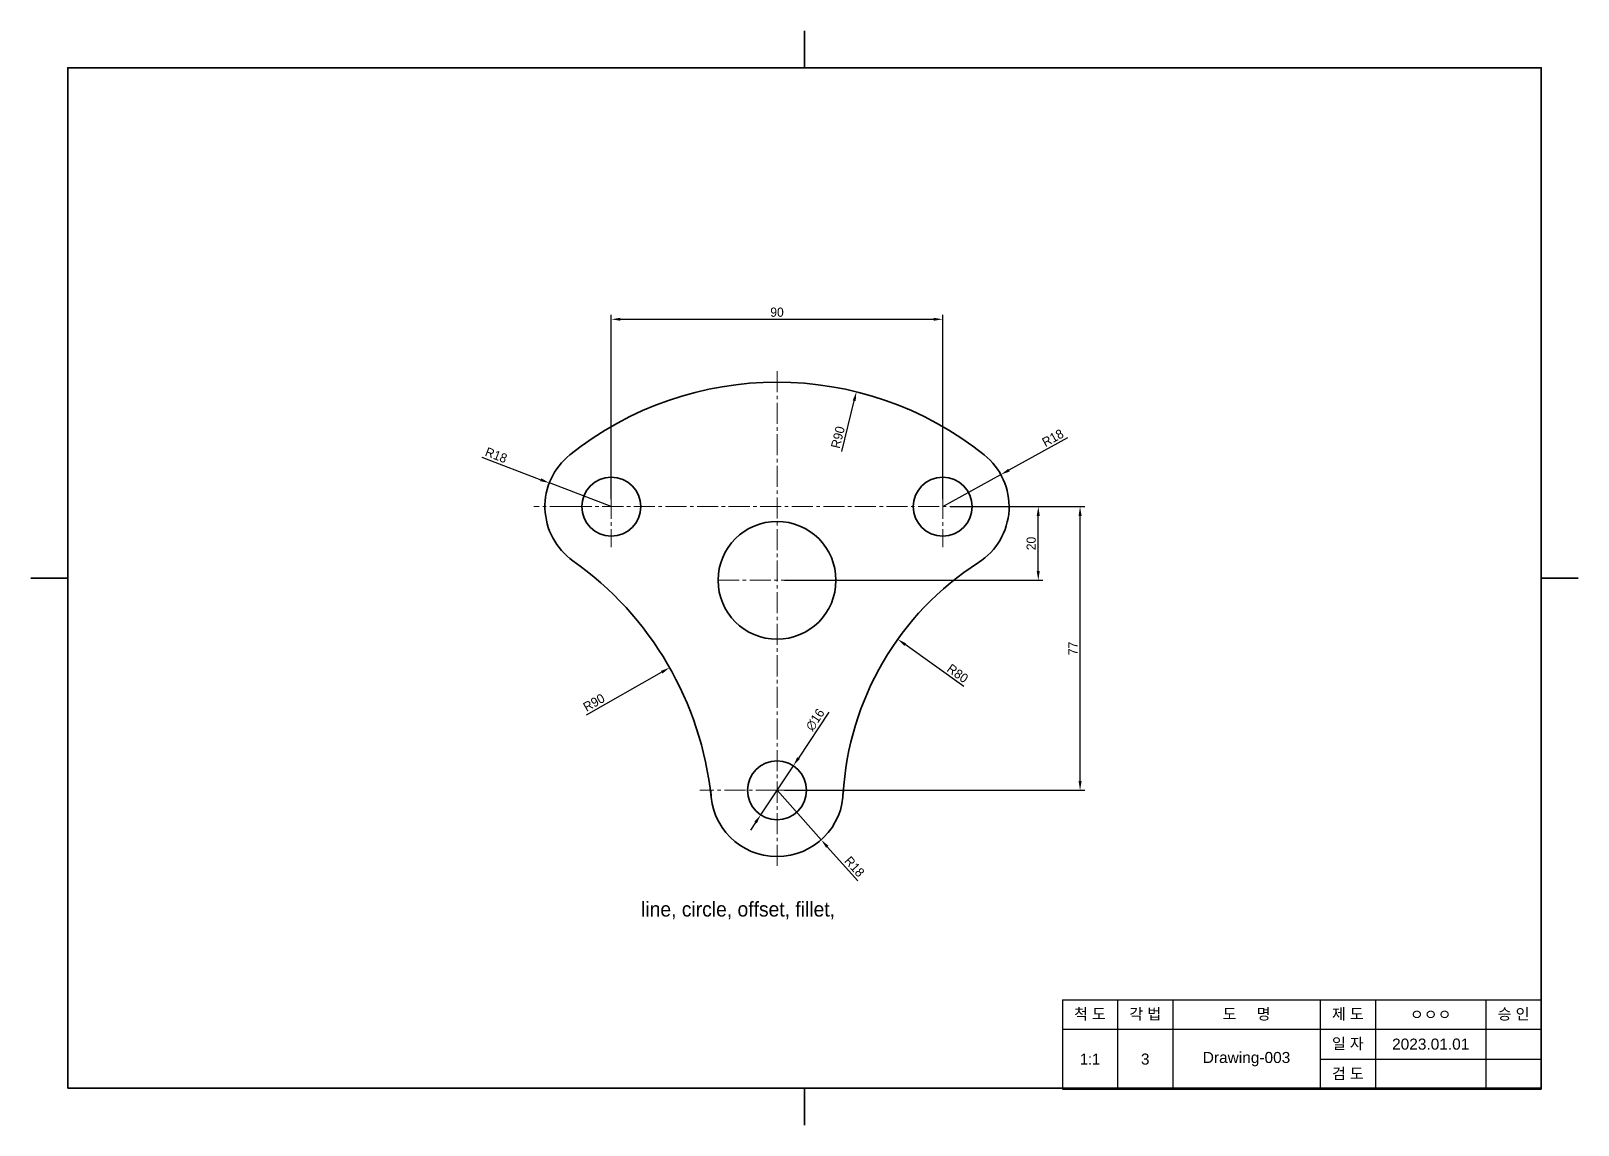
# Model space of a CAD drawing. Header units: millimetres. Extents: x 0 to 5010, y 0 to 6417.
# Drawn here: x 500 to 920, y 0 to 297 of the extents above; entities that cross this region are included whole.
import ezdxf

# ---------------------------------------------------------------- set-up
doc = ezdxf.new("R2010")
doc.units = ezdxf.units.MM
doc.header["$LTSCALE"] = 0.3
doc.linetypes.add('CENTER2', pattern=[28.575, 19.05, -3.175, 3.175, -3.175])
doc.layers.get('0').update_dxf_attribs({"color": 2})
doc.layers.get('Defpoints').update_dxf_attribs({"color": 6})
for name, color, linetype, lineweight, plot in [('1_윤곽선', 4, 'Continuous', 35, False), ('2_외형선', 7, 'Continuous', 35, False), ('4_중심선', 1, 'CENTER2', 18, False), ('6_가는실선', 3, 'Continuous', 18, False)]:
    doc.layers.add(name, color=color, linetype=linetype, lineweight=lineweight, plot=plot)
doc.styles.get("Standard").update_dxf_attribs({"font": ''})
doc.styles.add('주석', font='arial.ttf')
doc.styles.get('Standard').set_extended_font_data('Gulim')
doc.dimstyles.new('ISO-25', dxfattribs={"dimtxt": 2.5, "dimasz": 2.5, "dimexe": 1.25, "dimexo": 0.625, "dimtad": 1, "dimtxsty": 'Standard', "dimcen": 2.5, "dimadec": 0, "dimazin": 0, "dimtfac": 1, "dimtmove": 0, "dimatfit": 3, "dimfxl": 1, "dimtfill": 1, "dimarcsym": 0})

msp = doc.modelspace()

# ---------------------------------------------------------------- texts
at = {"layer": '6_가는실선', "insert": (665.648, 60.599), "char_height": 4, "attachment_point": 1}
msp.add_mtext_dynamic_manual_height_columns('line, circle, offset, fillet, ', width=94.50896, gutter_width=12.5, heights=[0], dxfattribs=at)

# ---------------------------------------------------------------- blocks, each defined once
blk = doc.blocks.new('*D145')
at = {"layer": '6_가는실선', "color": 0, "lineweight": -2, "transparency": 16777216}
for p, q in [((657.54, 169.87), (657.54, 219.98)), ((660.04, 218.73), (745.04, 218.73)), ((747.54, 169.87), (747.54, 219.98))]:
    blk.add_line(p, q, dxfattribs=at)
at = {"layer": '6_가는실선', "color": 0, "transparency": 16777216}
for points in [[(660.04, 219.15), (660.04, 218.32), (657.54, 218.73)], [(745.04, 219.15), (745.04, 218.32), (747.54, 218.73)]]:
    blk.add_solid(points, dxfattribs=at)
at = {"layer": 'Defpoints', "color": 0, "transparency": 16777216}
for p in [(747.54, 218.73), (657.54, 167.87), (747.54, 167.87)]:
    blk.add_point(p, dxfattribs=at)
at = {"layer": '6_가는실선', "color": 0, "transparency": 16777216, "insert": (702.54, 220.64), "char_height": 2.5, "attachment_point": 5, "bg_fill": 3, "box_fill_scale": 1.1, "bg_fill_color": 256, "bg_fill_true_color": 13158600, "bg_fill_transparency": 0}
blk.add_mtext('90', dxfattribs=at)
blk = doc.blocks.new('*D146')
at = {"layer": '6_가는실선', "color": 0, "lineweight": -2, "transparency": 16777216}
for p, q in [((749.54, 167.87), (786.06, 167.87)), ((784.81, 93.37), (784.81, 165.37)), ((704.54, 90.87), (786.06, 90.87))]:
    blk.add_line(p, q, dxfattribs=at)
at = {"layer": '6_가는실선', "color": 0, "transparency": 16777216}
for points in [[(784.4, 165.37), (785.23, 165.37), (784.81, 167.87)], [(784.4, 93.37), (785.23, 93.37), (784.81, 90.87)]]:
    blk.add_solid(points, dxfattribs=at)
at = {"layer": 'Defpoints', "color": 0, "transparency": 16777216}
for p in [(747.54, 167.87), (784.81, 167.87), (702.54, 90.87)]:
    blk.add_point(p, dxfattribs=at)
at = {"layer": '6_가는실선', "color": 0, "transparency": 16777216, "insert": (782.91, 129.37), "char_height": 2.5, "attachment_point": 5, "rotation": 90, "bg_fill": 3, "box_fill_scale": 1.1, "bg_fill_color": 256, "bg_fill_true_color": 13158600, "bg_fill_transparency": 0}
blk.add_mtext('77', dxfattribs=at)
blk = doc.blocks.new('*D147')
at = {"layer": '6_가는실선', "color": 0, "lineweight": -2, "transparency": 16777216}
for p, q in [((749.54, 167.87), (774.71, 167.87)), ((773.46, 150.37), (773.46, 165.37)), ((704.54, 147.87), (774.71, 147.87))]:
    blk.add_line(p, q, dxfattribs=at)
at = {"layer": '6_가는실선', "color": 0, "transparency": 16777216}
for points in [[(773.04, 165.37), (773.87, 165.37), (773.46, 167.87)], [(773.04, 150.37), (773.87, 150.37), (773.46, 147.87)]]:
    blk.add_solid(points, dxfattribs=at)
at = {"layer": 'Defpoints', "color": 0, "transparency": 16777216}
for p in [(747.54, 167.87), (773.46, 167.87), (702.54, 147.87)]:
    blk.add_point(p, dxfattribs=at)
at = {"layer": '6_가는실선', "color": 0, "transparency": 16777216, "insert": (771.55, 157.87), "char_height": 2.5, "attachment_point": 5, "rotation": 90, "bg_fill": 3, "box_fill_scale": 1.1, "bg_fill_color": 256, "bg_fill_true_color": 13158600, "bg_fill_transparency": 0}
blk.add_mtext('20', dxfattribs=at)
blk = doc.blocks.new('*D148')
at = {"layer": '6_가는실선', "color": 0, "lineweight": -2, "transparency": 16777216}
blk.add_line((650.78, 111.32), (671.22, 122.92), dxfattribs=at)
at = {"layer": '6_가는실선', "color": 0, "transparency": 16777216}
blk.add_solid([(671.01, 123.28), (671.42, 122.56), (673.39, 124.16)], dxfattribs=at)
at = {"layer": 'Defpoints', "color": 0, "transparency": 16777216}
for p in [(673.39, 124.16), (595.12, 79.74)]:
    blk.add_point(p, dxfattribs=at)
at = {"layer": '6_가는실선', "color": 0, "transparency": 16777216, "insert": (652.84, 114.69), "char_height": 2.5, "attachment_point": 5, "rotation": 29.5746, "bg_fill": 3, "box_fill_scale": 1.1, "bg_fill_color": 256, "bg_fill_true_color": 13158600, "bg_fill_transparency": 0}
blk.add_mtext('R90', dxfattribs=at)
blk = doc.blocks.new('*D149')
at = {"layer": '6_가는실선', "color": 0, "lineweight": -2, "transparency": 16777216}
blk.add_line((753.28, 119.03), (737.35, 130.42), dxfattribs=at)
at = {"layer": '6_가는실선', "color": 0, "transparency": 16777216}
blk.add_solid([(737.59, 130.76), (737.11, 130.08), (735.32, 131.87)], dxfattribs=at)
at = {"layer": 'Defpoints', "color": 0, "transparency": 16777216}
for p in [(735.32, 131.87), (800.39, 85.34)]:
    blk.add_point(p, dxfattribs=at)
at = {"layer": '6_가는실선', "color": 0, "transparency": 16777216, "insert": (751.58, 122.59), "char_height": 2.5, "attachment_point": 5, "rotation": 324.4276, "bg_fill": 3, "box_fill_scale": 1.1, "bg_fill_color": 256, "bg_fill_true_color": 13158600, "bg_fill_transparency": 0}
blk.add_mtext('R80', dxfattribs=at)
blk = doc.blocks.new('*D150')
at = {"layer": '6_가는실선', "color": 0, "lineweight": -2, "transparency": 16777216}
blk.add_line((720.1, 182.88), (723.49, 196.62), dxfattribs=at)
at = {"layer": '6_가는실선', "color": 0, "transparency": 16777216}
blk.add_solid([(723.08, 196.72), (723.89, 196.52), (724.09, 199.05)], dxfattribs=at)
at = {"layer": 'Defpoints', "color": 0, "transparency": 16777216}
for p in [(724.09, 199.05), (702.54, 111.66)]:
    blk.add_point(p, dxfattribs=at)
at = {"layer": '6_가는실선', "color": 0, "transparency": 16777216, "insert": (719.07, 186.69), "char_height": 2.5, "attachment_point": 5, "rotation": 76.1496, "bg_fill": 3, "box_fill_scale": 1.1, "bg_fill_color": 256, "bg_fill_true_color": 13158600, "bg_fill_transparency": 0}
blk.add_mtext('R90', dxfattribs=at)
blk = doc.blocks.new('*D151')
at = {"layer": '6_가는실선', "color": 0, "lineweight": -2, "transparency": 16777216}
for p, q in [((622.38, 181.3), (638.39, 175.18)), ((657.54, 167.87), (640.73, 174.29))]:
    blk.add_line(p, q, dxfattribs=at)
at = {"layer": '6_가는실선', "color": 0, "transparency": 16777216}
blk.add_solid([(638.54, 175.57), (638.24, 174.79), (640.73, 174.29)], dxfattribs=at)
at = {"layer": 'Defpoints', "color": 0, "transparency": 16777216}
for p in [(640.73, 174.29), (657.54, 167.87)]:
    blk.add_point(p, dxfattribs=at)
at = {"layer": '6_가는실선', "color": 0, "transparency": 16777216, "insert": (626.3, 181.84), "char_height": 2.5, "attachment_point": 5, "rotation": 339.0973, "bg_fill": 3, "box_fill_scale": 1.1, "bg_fill_color": 256, "bg_fill_true_color": 13158600, "bg_fill_transparency": 0}
blk.add_mtext('R18', dxfattribs=at)
blk = doc.blocks.new('*D152')
at = {"layer": '6_가는실선', "color": 0, "lineweight": -2, "transparency": 16777216}
for p, q in [((781.39, 186.53), (765.49, 177.76)), ((747.54, 167.87), (763.31, 176.56))]:
    blk.add_line(p, q, dxfattribs=at)
at = {"layer": '6_가는실선', "color": 0, "transparency": 16777216}
blk.add_solid([(765.29, 178.13), (765.7, 177.4), (763.31, 176.56)], dxfattribs=at)
at = {"layer": 'Defpoints', "color": 0, "transparency": 16777216}
for p in [(763.31, 176.56), (747.54, 167.87)]:
    blk.add_point(p, dxfattribs=at)
at = {"layer": '6_가는실선', "color": 0, "transparency": 16777216, "insert": (777.42, 186.52), "char_height": 2.5, "attachment_point": 5, "rotation": 28.8667, "bg_fill": 3, "box_fill_scale": 1.1, "bg_fill_color": 256, "bg_fill_true_color": 13158600, "bg_fill_transparency": 0}
blk.add_mtext('R18', dxfattribs=at)
blk = doc.blocks.new('*D153')
at = {"layer": '6_가는실선', "color": 0, "lineweight": -2, "transparency": 16777216}
for p, q in [((702.54, 90.87), (714.52, 77.43)), ((724.45, 66.28), (716.18, 75.56))]:
    blk.add_line(p, q, dxfattribs=at)
at = {"layer": '6_가는실선', "color": 0, "transparency": 16777216}
blk.add_solid([(716.49, 75.84), (715.87, 75.29), (714.52, 77.43)], dxfattribs=at)
at = {"layer": 'Defpoints', "color": 0, "transparency": 16777216}
for p in [(702.54, 90.87), (714.52, 77.43)]:
    blk.add_point(p, dxfattribs=at)
at = {"layer": '6_가는실선', "color": 0, "transparency": 16777216, "insert": (723.57, 70.15), "char_height": 2.5, "attachment_point": 5, "rotation": 311.7091, "bg_fill": 3, "box_fill_scale": 1.1, "bg_fill_color": 256, "bg_fill_true_color": 13158600, "bg_fill_transparency": 0}
blk.add_mtext('R18', dxfattribs=at)
blk = doc.blocks.new('*D154')
at = {"layer": '6_가는실선', "color": 0, "lineweight": -2, "transparency": 16777216}
for p, q in [((716.62, 112.04), (708.36, 99.61)), ((698.11, 84.21), (706.97, 97.53)), ((696.73, 82.12), (695.34, 80.04))]:
    blk.add_line(p, q, dxfattribs=at)
at = {"layer": '6_가는실선', "color": 0, "transparency": 16777216}
for points in [[(708.01, 99.84), (708.7, 99.38), (706.97, 97.53)], [(696.38, 82.35), (697.07, 81.89), (698.11, 84.21)]]:
    blk.add_solid(points, dxfattribs=at)
at = {"layer": 'Defpoints', "color": 0, "transparency": 16777216}
for p in [(706.97, 97.53), (698.11, 84.21)]:
    blk.add_point(p, dxfattribs=at)
at = {"layer": '6_가는실선', "color": 0, "transparency": 16777216, "insert": (712.91, 110.02), "char_height": 2.5, "attachment_point": 5, "rotation": 56.3745, "bg_fill": 3, "box_fill_scale": 1.1, "bg_fill_color": 256, "bg_fill_true_color": 13158600, "bg_fill_transparency": 0}
blk.add_mtext('∅16', dxfattribs=at)
blk = doc.blocks.new('*T203')
at = {"layer": '1_윤곽선', "color": 7, "linetype": 'ByBlock', "lineweight": 25, "transparency": 16777216}
for p, q in [((0, 0), (130, 0)), ((0, 0), (0, -24.22)), ((130, 0), (130, -24.22)), ((0, -24.22), (130, -24.22))]:
    blk.add_line(p, q, dxfattribs=at)
at = {"layer": '1_윤곽선', "color": 3, "linetype": 'ByBlock', "lineweight": 25, "transparency": 16777216}
for p, q in [((15, 0), (15, -24.22)), ((30, 0), (30, -24.22)), ((70, 0), (70, -24.22)), ((85, 0), (85, -24.22)), ((115, 0), (115, -24.22)), ((0, -8), (130, -8)), ((70, -16.11), (130, -16.11))]:
    blk.add_line(p, q, dxfattribs=at)
at = {"layer": '1_윤곽선', "color": 2, "transparency": 16777216, "char_height": 3, "attachment_point": 5, "style": '주석'}
for s, insert, width in [('{\\fGulim|b0|i0|c129|p50;척 도}', (7.5, -4), 12), ('{\\fGulim|b0|i0|c129|p50;각 법}', (22.5, -4), 12), ('{\\fGulim|b0|i0|c129|p50;도     명}', (50, -4), 37), ('{\\fGulim|b0|i0|c129|p50;제 도}', (77.5, -4), 12), ('{\\fGulim|b0|i0|c129|p50;ㅇㅇㅇ}', (100, -4), 27), ('{\\fGulim|b0|i0|c129|p50;승 인}', (122.5, -4), 12), ('{\\fGulim|b0|i0|c129|p50;일 자}', (77.5, -12.05), 12), ('2023.01.01', (100, -12.05), 27), ('{\\fGulim|b0|i0|c129|p50;1:1', (7.5, -16.11), 12), ('3', (22.5, -16.11), 12), ('Drawing-003', (50, -16.11), 37), ('{\\fGulim|b0|i0|c129|p50;검 도}', (77.5, -20.16), 12)]:
    blk.add_mtext(s, dxfattribs=dict(at, insert=insert, width=width))

# ---------------------------------------------------------------- linework, layer by layer
at = {"layer": '1_윤곽선'}
for p, q in [((710, 297), (710, 287)), ((510, 148.5), (500, 148.5)), ((920, 148.5), (910, 148.5)), ((710, 10), (710, 0))]:
    msp.add_line(p, q, dxfattribs=at)
msp.add_lwpolyline([(510, 10), (910, 10), (910, 287), (510, 287)], close=True, dxfattribs=at)
at = {"layer": '2_외형선'}
for centre, radius in [((657.542, 167.867), 8), ((747.542, 167.867), 8), ((702.542, 147.867), 16), ((702.542, 90.867), 8)]:
    msp.add_circle(centre, radius, dxfattribs=at)
for centre, radius, start, end in [((702.542, 111.662), 90, 51.31781, 128.68219), ((657.542, 167.867), 18, 128.68219, 234.68947), ((747.542, 167.867), 18, 302.63068, 51.31781), ((595.117, 79.736), 90, 5.91589, 54.68947), ((800.386, 85.335), 80, 122.63068, 176.76396), ((702.542, 90.867), 18, 180, 0)]:
    msp.add_arc(centre, radius, start, end, dxfattribs=at)
at = {"layer": '4_중심선'}
for p, q in [((702.542, 204.662), (702.542, 69.867)), ((657.542, 178.867), (657.542, 156.867)), ((747.542, 178.867), (747.542, 156.867)), ((646.542, 167.867), (636.542, 167.867)), ((646.542, 167.867), (767.91, 167.867)), ((686.542, 147.867), (718.542, 147.867)), ((702.542, 90.867), (681.542, 90.867)), ((684.426, 90.867), (684.542, 90.867)), ((702.542, 90.867), (723.513, 90.867)), ((720.542, 90.867), (720.577, 90.867))]:
    msp.add_line(p, q, dxfattribs=at)

# ---------------------------------------------------------------- block references
msp.add_blockref('*T203', (780, 34))

msp.set_redraw_order([(e.dxf.handle, doc.entitydb.next_handle()) for e in msp.query("TEXT MTEXT ATTDEF DIMENSION ARC_DIMENSION")])  # texts and dimensions are drawn at this point

# ---------------------------------------------------------------- next in the draw order: dimensions: what is measured, and where the dimension line sits
at = {"layer": '6_가는실선'}
dim = msp.add_linear_dim(base=(747.542, 218.733), p1=(657.542, 167.867), p2=(747.542, 167.867), dimstyle='ISO-25', override={"dimexo": 2}, dxfattribs=at)
dim.commit()
dim.dimension.update_dxf_attribs({"geometry": '*D145', "text_midpoint": (702.542, 220.64)})
dim = msp.add_radius_dim(center=(595.117, 79.736), mpoint=(673.391, 124.156), dimstyle='ISO-25', override={"dimcen": 0}, dxfattribs=at)
dim.commit()
dim.dimension.update_dxf_attribs({"geometry": '*D148', "text_midpoint": (653.78, 113.027), "dimtype": 164})

# ---------------------------------------------------------------- next in the draw order: dimensions: what is measured, and where the dimension line sits
dim = msp.add_radius_dim(center=(657.542, 167.867), mpoint=(640.727, 174.289), dimstyle='ISO-25', dxfattribs=at)
dim.commit()
dim.dimension.update_dxf_attribs({"geometry": '*D151', "text_midpoint": (625.62, 180.059), "dimtype": 164})
dim = msp.add_linear_dim(base=(784.812, 167.867), p1=(702.542, 90.867), p2=(747.542, 167.867), angle=90, dimstyle='ISO-25', override={"dimexo": 2}, dxfattribs=at)
dim.commit()
dim.dimension.update_dxf_attribs({"geometry": '*D146', "text_midpoint": (782.906, 129.367)})

# ---------------------------------------------------------------- next in the draw order: dimensions: what is measured, and where the dimension line sits
dim = msp.add_linear_dim(base=(773.458, 167.867), p1=(702.542, 147.867), p2=(747.542, 167.867), angle=90, dimstyle='ISO-25', override={"dimexo": 2}, dxfattribs=at)
dim.commit()
dim.dimension.update_dxf_attribs({"geometry": '*D147', "text_midpoint": (771.552, 157.867)})
for center, mpoint, picture, middle in [((800.386, 85.335), (735.315, 131.874), '*D149', (750.471, 121.034)), ((702.542, 90.867), (714.518, 77.43), '*D153', (722.144, 68.874))]:
    dim = msp.add_radius_dim(center=center, mpoint=mpoint, dimstyle='ISO-25', dxfattribs=at)
    dim.commit()
    dim.dimension.update_dxf_attribs({"geometry": picture, "text_midpoint": middle, "dimtype": 164})

# ---------------------------------------------------------------- next in the draw order: dimensions: what is measured, and where the dimension line sits
for center, mpoint, picture, middle in [((702.542, 111.662), (724.087, 199.045), '*D150', (720.929, 186.237)), ((747.542, 167.867), (763.305, 176.557), '*D152', (778.347, 184.849))]:
    dim = msp.add_radius_dim(center=center, mpoint=mpoint, dimstyle='ISO-25', dxfattribs=at)
    dim.commit()
    dim.dimension.update_dxf_attribs({"geometry": picture, "text_midpoint": middle, "dimtype": 164})

# ---------------------------------------------------------------- next in the draw order: dimensions: what is measured, and where the dimension line sits
dim = msp.add_diameter_dim_2p(p1=(698.112, 84.206), p2=(706.972, 97.529), dimstyle='ISO-25', dxfattribs=at)
dim.commit()
dim.dimension.update_dxf_attribs({"geometry": '*D154', "text_midpoint": (714.555, 108.932), "dimtype": 163})

doc.saveas('drawing.dxf')
